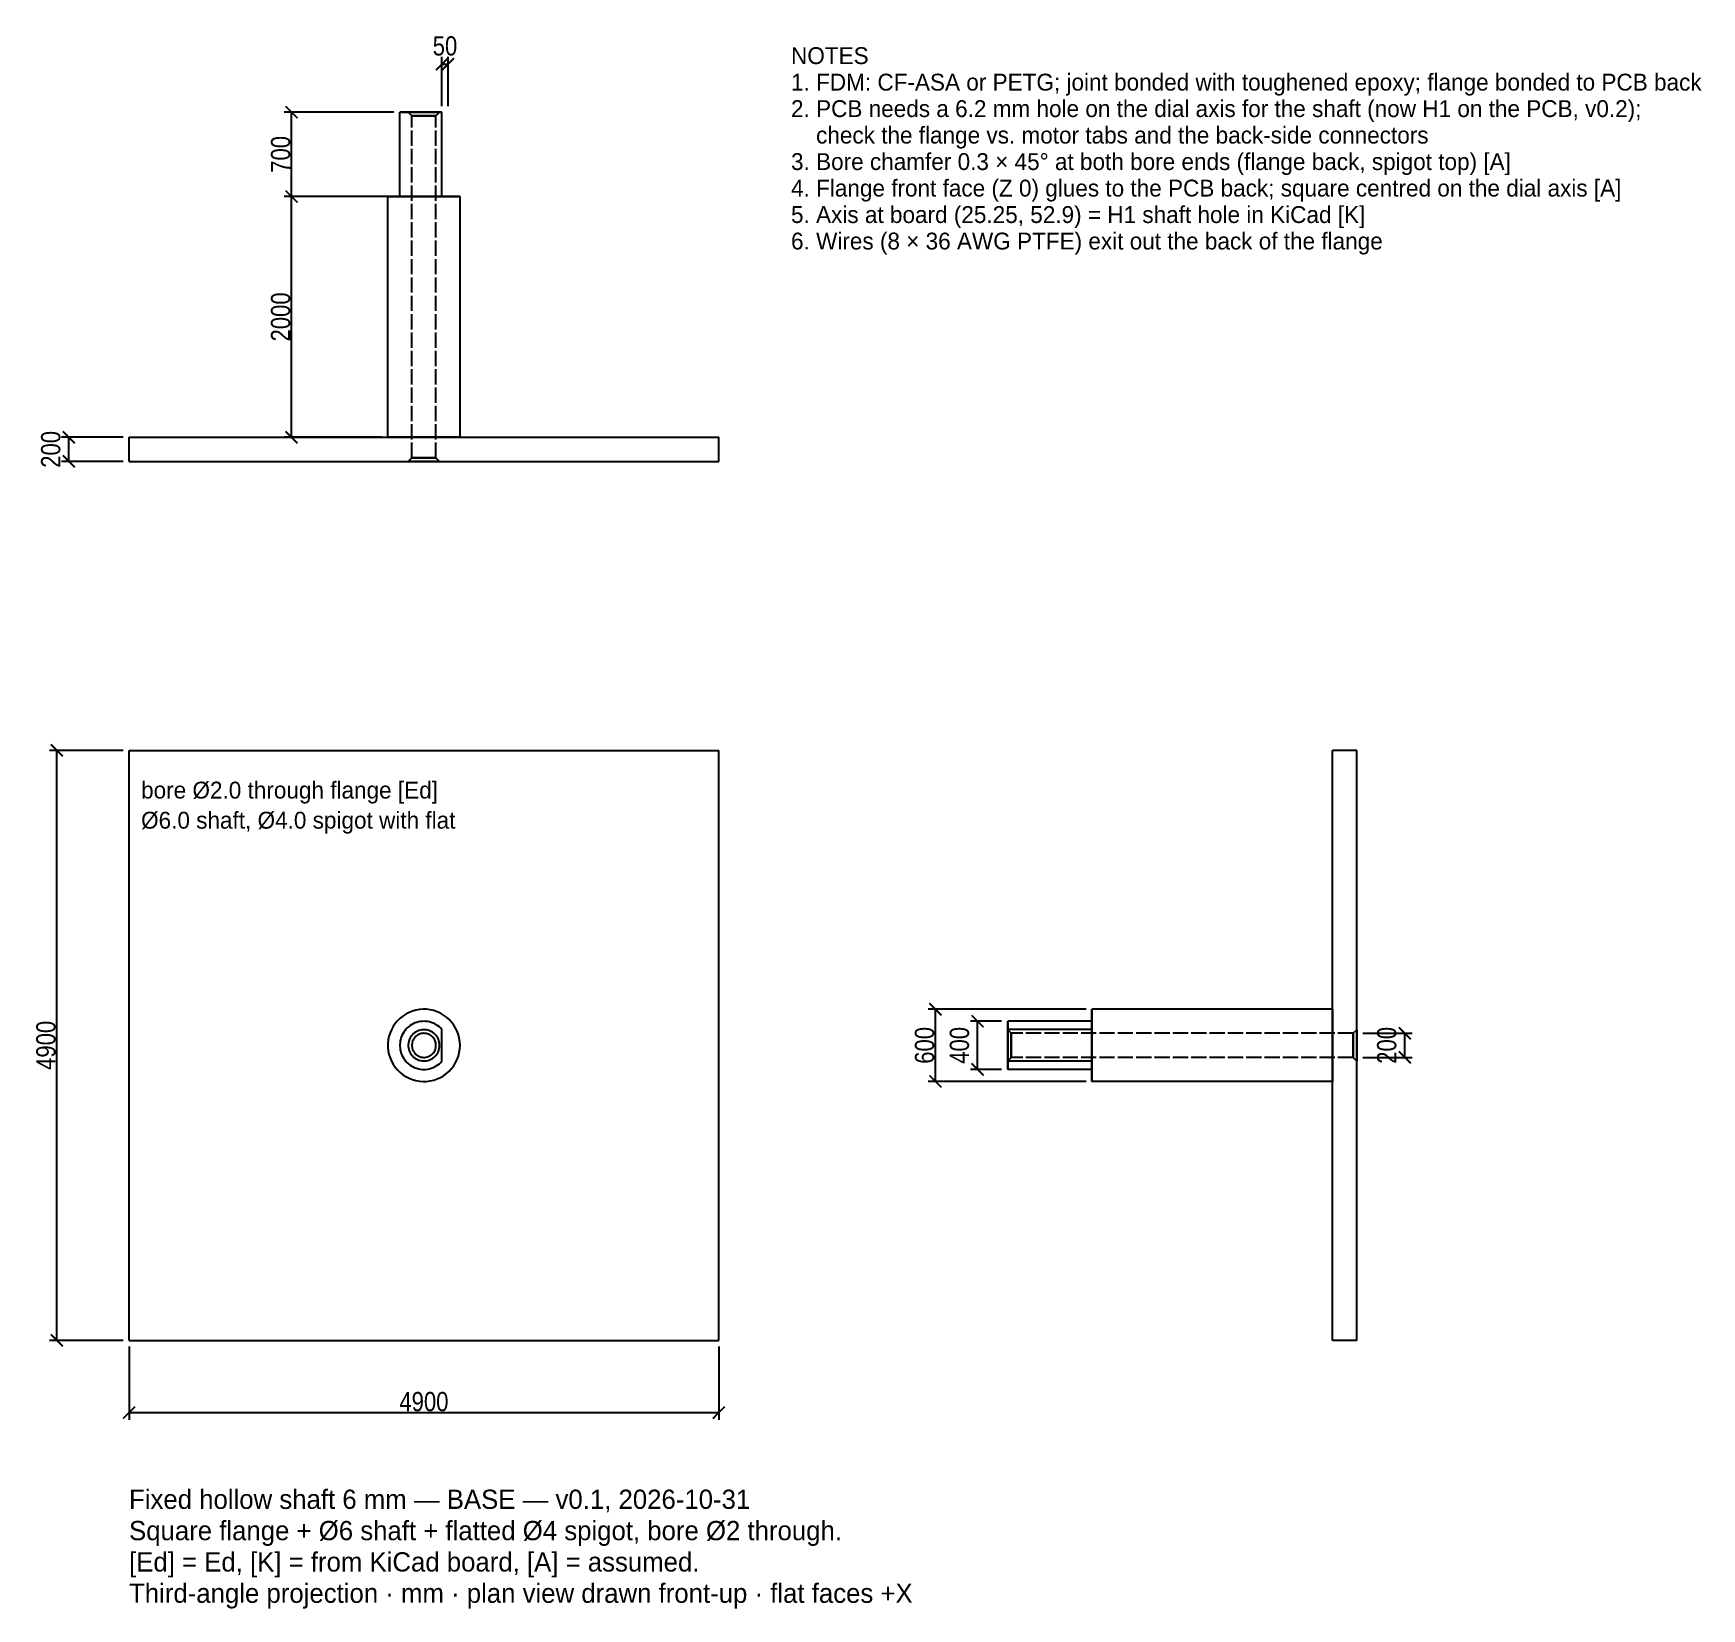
# Model space of a CAD drawing. Header units: millimetres. Extents: x -32 to 106, y -47 to 84.
import ezdxf

# ---------------------------------------------------------------- set-up
doc = ezdxf.new("R2010")
doc.units = ezdxf.units.MM
doc.linetypes.add('DASHED', pattern=[1.524, 1.27, -0.254])
for name, color, linetype in [('DIMS', 3, 'CONTINUOUS'), ('HIDDEN', 8, 'DASHED'), ('TEXT', 7, 'CONTINUOUS'), ('VISIBLE', 7, 'CONTINUOUS')]:
    doc.layers.add(name, color=color, linetype=linetype)
doc.styles.add('OpenSansCondensed-Light', font='OpenSansCondensed-Light.ttf')
doc.dimstyles.new('EZDXF', dxfattribs={"dimtxt": 0.25, "dimasz": 0.175, "dimexe": 0.375, "dimexo": 0.125, "dimgap": 0.1, "dimtad": 1, "dimlfac": 100, "dimzin": 12, "dimdsep": 46, "dimtxsty": 'OpenSansCondensed-Light', "dimblk": 'ARCHTICK', "dimcen": 2.5, "dimazin": 3, "dimtfac": 0.5, "dimtmove": 2, "dimatfit": 3})

msp = doc.modelspace()

# ---------------------------------------------------------------- texts
at = {"layer": 'TEXT'}
for s, height, p in [('NOTES', 1.4, (30.5, 81.5)), ('1. FDM: CF-ASA or PETG; joint bonded with toughened epoxy; flange bonded to PCB back', 1.4, (30.5, 79.3)), ('2. PCB needs a 6.2 mm hole on the dial axis for the shaft (now H1 on the PCB, v0.2);', 1.4, (30.5, 77.1)), ('    check the flange vs. motor tabs and the back-side connectors', 1.4, (30.5, 74.9)), ('3. Bore chamfer 0.3 × 45° at both bore ends (flange back, spigot top) [A]', 1.4, (30.5, 72.7)), ('4. Flange front face (Z 0) glues to the PCB back; square centred on the dial axis [A]', 1.4, (30.5, 70.5)), ('5. Axis at board (25.25, 52.9) = H1 shaft hole in KiCad [K]', 1.4, (30.5, 68.3)), ('6. Wires (8 × 36 AWG PTFE) exit out the back of the flange', 1.4, (30.5, 66.1)), ('bore Ø2.0 through flange [Ed]', 1.4, (-23.5, 20.5)), ('Ø6.0 shaft, Ø4.0 spigot with flat', 1.4, (-23.5, 18)), ('Fixed hollow shaft 6 mm — BASE — v0.1, 2026-10-31', 1.6, (-24.5, -38.5)), ('Square flange + Ø6 shaft + flatted Ø4 spigot, bore Ø2 through.', 1.6, (-24.5, -41.1)), ('[Ed] = Ed, [K] = from KiCad board, [A] = assumed.', 1.6, (-24.5, -43.7)), ('Third-angle projection · mm · plan view drawn front-up · flat faces +X', 1.6, (-24.5, -46.3))]:
    msp.add_text(s, height=height, dxfattribs=at).set_placement(p)

# ---------------------------------------------------------------- blocks, each defined once
blk = doc.blocks.new('_ARCHTICK')
at = {"color": 0, "linetype": 'BYBLOCK', "const_width": 0.15}
blk.add_lwpolyline([(-0.5, -0.5), (0.5, 0.5)], dxfattribs=at)

# ---------------------------------------------------------------- dimensions: what is measured, and where the dimension line sits
at = {"layer": 'DIMS'}
for base, p1, p2 in [((1.5, 81.5), (1.5, 77.5), (2, 77.5)), ((-24.5, -30.5), (-24.5, -24.5), (24.5, -24.5))]:
    msp.add_linear_dim(base=base, p1=p1, p2=p2, dimstyle='EZDXF', override={"dimtxt": 1.6, "dimasz": 1, "dimexe": 0.6, "dimexo": 0.5, "dimdec": 2}, dxfattribs=at).render()
for base, p1, p2 in [((-11, 70.5), (-2, 70.5), (-2, 77.5)), ((-11, 50.5), (-3, 50.5), (-3, 70.5)), ((-29.5, 48.5), (-24.5, 48.5), (-24.5, 50.5)), ((-30.5, -24.5), (-24.5, -24.5), (-24.5, 24.5)), ((42.5, -3), (55.51, -3), (55.51, 3)), ((46, -2), (48.5, -2), (48.5, 2)), ((81.5, -1), (77.5, -1), (77.5, 1))]:
    msp.add_linear_dim(base=base, p1=p1, p2=p2, angle=90, dimstyle='EZDXF', override={"dimtxt": 1.6, "dimasz": 1, "dimexe": 0.6, "dimexo": 0.5, "dimdec": 2}, dxfattribs=at).render()

# ---------------------------------------------------------------- linework, layer by layer
at = {"layer": 'HIDDEN'}
for points in [[(-2, 77.5), (-1.94444, 77.5), (-1.88889, 77.5), (-1.83333, 77.5), (-1.77778, 77.5), (-1.72222, 77.5), (-1.66667, 77.5), (-1.61111, 77.5), (-1.55556, 77.5), (-1.5, 77.5), (-1.44444, 77.5), (-1.38889, 77.5), (-1.33333, 77.5), (-1.27778, 77.5), (-1.22222, 77.5), (-1.16667, 77.5), (-1.11111, 77.5), (-1.05556, 77.5), (-1, 77.5), (-0.94444, 77.5), (-0.88889, 77.5), (-0.83333, 77.5), (-0.77778, 77.5), (-0.72222, 77.5), (-0.66667, 77.5), (-0.61111, 77.5), (-0.55556, 77.5), (-0.5, 77.5), (-0.44444, 77.5), (-0.38889, 77.5), (-0.33333, 77.5), (-0.27778, 77.5), (-0.22222, 77.5), (-0.16667, 77.5), (-0.11111, 77.5), (-0.05556, 77.5), (0, 77.5), (0.05556, 77.5), (0.11111, 77.5), (0.16667, 77.5), (0.22222, 77.5), (0.27778, 77.5), (0.33333, 77.5), (0.38889, 77.5), (0.44444, 77.5), (0.5, 77.5), (0.55556, 77.5), (0.61111, 77.5), (0.66667, 77.5), (0.72222, 77.5), (0.77778, 77.5), (0.83333, 77.5), (0.88889, 77.5), (0.94444, 77.5), (1, 77.5), (1.05556, 77.5), (1.11111, 77.5), (1.16667, 77.5), (1.22222, 77.5), (1.27778, 77.5), (1.33333, 77.5), (1.38889, 77.5), (1.44444, 77.5), (1.5, 77.5)], [(1.3, 77.5), (1.25873, 77.5), (1.21746, 77.5), (1.17619, 77.5), (1.13492, 77.5), (1.09365, 77.5), (1.05238, 77.5), (1.01111, 77.5), (0.96984, 77.5), (0.92857, 77.5), (0.8873, 77.5), (0.84603, 77.5), (0.80476, 77.5), (0.76349, 77.5), (0.72222, 77.5), (0.68095, 77.5), (0.63968, 77.5), (0.59841, 77.5), (0.55714, 77.5), (0.51587, 77.5), (0.4746, 77.5), (0.43333, 77.5), (0.39206, 77.5), (0.35079, 77.5), (0.30952, 77.5), (0.26825, 77.5), (0.22698, 77.5), (0.18571, 77.5), (0.14444, 77.5), (0.10317, 77.5), (0.0619, 77.5), (0.02063, 77.5), (-0.02063, 77.5), (-0.0619, 77.5), (-0.10317, 77.5), (-0.14444, 77.5), (-0.18571, 77.5), (-0.22698, 77.5), (-0.26825, 77.5), (-0.30952, 77.5), (-0.35079, 77.5), (-0.39206, 77.5), (-0.43333, 77.5), (-0.4746, 77.5), (-0.51587, 77.5), (-0.55714, 77.5), (-0.59841, 77.5), (-0.63968, 77.5), (-0.68095, 77.5), (-0.72222, 77.5), (-0.76349, 77.5), (-0.80476, 77.5), (-0.84603, 77.5), (-0.8873, 77.5), (-0.92857, 77.5), (-0.96984, 77.5), (-1.01111, 77.5), (-1.05238, 77.5), (-1.09365, 77.5), (-1.13492, 77.5), (-1.17619, 77.5), (-1.21746, 77.5), (-1.25873, 77.5), (-1.3, 77.5)], [(-1.3, 77.5), (-1.25873, 77.5), (-1.21746, 77.5), (-1.17619, 77.5), (-1.13492, 77.5), (-1.09365, 77.5), (-1.05238, 77.5), (-1.01111, 77.5), (-0.96984, 77.5), (-0.92857, 77.5), (-0.8873, 77.5), (-0.84603, 77.5), (-0.80476, 77.5), (-0.76349, 77.5), (-0.72222, 77.5), (-0.68095, 77.5), (-0.63968, 77.5), (-0.59841, 77.5), (-0.55714, 77.5), (-0.51587, 77.5), (-0.4746, 77.5), (-0.43333, 77.5), (-0.39206, 77.5), (-0.35079, 77.5), (-0.30952, 77.5), (-0.26825, 77.5), (-0.22698, 77.5), (-0.18571, 77.5), (-0.14444, 77.5), (-0.10317, 77.5), (-0.0619, 77.5), (-0.02063, 77.5), (0.02063, 77.5), (0.0619, 77.5), (0.10317, 77.5), (0.14444, 77.5), (0.18571, 77.5), (0.22698, 77.5), (0.26825, 77.5), (0.30952, 77.5), (0.35079, 77.5), (0.39206, 77.5), (0.43333, 77.5), (0.4746, 77.5), (0.51587, 77.5), (0.55714, 77.5), (0.59841, 77.5), (0.63968, 77.5), (0.68095, 77.5), (0.72222, 77.5), (0.76349, 77.5), (0.80476, 77.5), (0.84603, 77.5), (0.8873, 77.5), (0.92857, 77.5), (0.96984, 77.5), (1.01111, 77.5), (1.05238, 77.5), (1.09365, 77.5), (1.13492, 77.5), (1.17619, 77.5), (1.21746, 77.5), (1.25873, 77.5), (1.3, 77.5)], [(-1, 77.2), (-1.3, 77.5)], [(1, 77.2), (0.96825, 77.2), (0.93651, 77.2), (0.90476, 77.2), (0.87302, 77.2), (0.84127, 77.2), (0.80952, 77.2), (0.77778, 77.2), (0.74603, 77.2), (0.71429, 77.2), (0.68254, 77.2), (0.65079, 77.2), (0.61905, 77.2), (0.5873, 77.2), (0.55556, 77.2), (0.52381, 77.2), (0.49206, 77.2), (0.46032, 77.2), (0.42857, 77.2), (0.39683, 77.2), (0.36508, 77.2), (0.33333, 77.2), (0.30159, 77.2), (0.26984, 77.2), (0.2381, 77.2), (0.20635, 77.2), (0.1746, 77.2), (0.14286, 77.2), (0.11111, 77.2), (0.07937, 77.2), (0.04762, 77.2), (0.01587, 77.2), (-0.01587, 77.2), (-0.04762, 77.2), (-0.07937, 77.2), (-0.11111, 77.2), (-0.14286, 77.2), (-0.1746, 77.2), (-0.20635, 77.2), (-0.2381, 77.2), (-0.26984, 77.2), (-0.30159, 77.2), (-0.33333, 77.2), (-0.36508, 77.2), (-0.39683, 77.2), (-0.42857, 77.2), (-0.46032, 77.2), (-0.49206, 77.2), (-0.52381, 77.2), (-0.55556, 77.2), (-0.5873, 77.2), (-0.61905, 77.2), (-0.65079, 77.2), (-0.68254, 77.2), (-0.71429, 77.2), (-0.74603, 77.2), (-0.77778, 77.2), (-0.80952, 77.2), (-0.84127, 77.2), (-0.87302, 77.2), (-0.90476, 77.2), (-0.93651, 77.2), (-0.96825, 77.2), (-1, 77.2)], [(-1, 77.2), (-0.96825, 77.2), (-0.93651, 77.2), (-0.90476, 77.2), (-0.87302, 77.2), (-0.84127, 77.2), (-0.80952, 77.2), (-0.77778, 77.2), (-0.74603, 77.2), (-0.71429, 77.2), (-0.68254, 77.2), (-0.65079, 77.2), (-0.61905, 77.2), (-0.5873, 77.2), (-0.55556, 77.2), (-0.52381, 77.2), (-0.49206, 77.2), (-0.46032, 77.2), (-0.42857, 77.2), (-0.39683, 77.2), (-0.36508, 77.2), (-0.33333, 77.2), (-0.30159, 77.2), (-0.26984, 77.2), (-0.2381, 77.2), (-0.20635, 77.2), (-0.1746, 77.2), (-0.14286, 77.2), (-0.11111, 77.2), (-0.07937, 77.2), (-0.04762, 77.2), (-0.01587, 77.2), (0.01587, 77.2), (0.04762, 77.2), (0.07937, 77.2), (0.11111, 77.2), (0.14286, 77.2), (0.1746, 77.2), (0.20635, 77.2), (0.2381, 77.2), (0.26984, 77.2), (0.30159, 77.2), (0.33333, 77.2), (0.36508, 77.2), (0.39683, 77.2), (0.42857, 77.2), (0.46032, 77.2), (0.49206, 77.2), (0.52381, 77.2), (0.55556, 77.2), (0.5873, 77.2), (0.61905, 77.2), (0.65079, 77.2), (0.68254, 77.2), (0.71429, 77.2), (0.74603, 77.2), (0.77778, 77.2), (0.80952, 77.2), (0.84127, 77.2), (0.87302, 77.2), (0.90476, 77.2), (0.93651, 77.2), (0.96825, 77.2), (1, 77.2)], [(-1, 48.8), (-1, 77.2)], [(1, 77.2), (1.3, 77.5)], [(1, 48.8), (1, 77.2)], [(-3, 70.5), (-2.90476, 70.5), (-2.80952, 70.5), (-2.71429, 70.5), (-2.61905, 70.5), (-2.52381, 70.5), (-2.42857, 70.5), (-2.33333, 70.5), (-2.2381, 70.5), (-2.14286, 70.5), (-2.04762, 70.5), (-1.95238, 70.5), (-1.85714, 70.5), (-1.7619, 70.5), (-1.66667, 70.5), (-1.57143, 70.5), (-1.47619, 70.5), (-1.38095, 70.5), (-1.28571, 70.5), (-1.19048, 70.5), (-1.09524, 70.5), (-1, 70.5), (-0.90476, 70.5), (-0.80952, 70.5), (-0.71429, 70.5), (-0.61905, 70.5), (-0.52381, 70.5), (-0.42857, 70.5), (-0.33333, 70.5), (-0.2381, 70.5), (-0.14286, 70.5), (-0.04762, 70.5), (0.04762, 70.5), (0.14286, 70.5), (0.2381, 70.5), (0.33333, 70.5), (0.42857, 70.5), (0.52381, 70.5), (0.61905, 70.5), (0.71429, 70.5), (0.80952, 70.5), (0.90476, 70.5), (1, 70.5), (1.09524, 70.5), (1.19048, 70.5), (1.28571, 70.5), (1.38095, 70.5), (1.47619, 70.5), (1.57143, 70.5), (1.66667, 70.5), (1.7619, 70.5), (1.85714, 70.5), (1.95238, 70.5), (2.04762, 70.5), (2.14286, 70.5), (2.2381, 70.5), (2.33333, 70.5), (2.42857, 70.5), (2.52381, 70.5), (2.61905, 70.5), (2.71429, 70.5), (2.80952, 70.5), (2.90476, 70.5), (3, 70.5)], [(1.5, 70.5), (1.44444, 70.5), (1.38889, 70.5), (1.33333, 70.5), (1.27778, 70.5), (1.22222, 70.5), (1.16667, 70.5), (1.11111, 70.5), (1.05556, 70.5), (1, 70.5), (0.94444, 70.5), (0.88889, 70.5), (0.83333, 70.5), (0.77778, 70.5), (0.72222, 70.5), (0.66667, 70.5), (0.61111, 70.5), (0.55556, 70.5), (0.5, 70.5), (0.44444, 70.5), (0.38889, 70.5), (0.33333, 70.5), (0.27778, 70.5), (0.22222, 70.5), (0.16667, 70.5), (0.11111, 70.5), (0.05556, 70.5), (0, 70.5), (-0.05556, 70.5), (-0.11111, 70.5), (-0.16667, 70.5), (-0.22222, 70.5), (-0.27778, 70.5), (-0.33333, 70.5), (-0.38889, 70.5), (-0.44444, 70.5), (-0.5, 70.5), (-0.55556, 70.5), (-0.61111, 70.5), (-0.66667, 70.5), (-0.72222, 70.5), (-0.77778, 70.5), (-0.83333, 70.5), (-0.88889, 70.5), (-0.94444, 70.5), (-1, 70.5), (-1.05556, 70.5), (-1.11111, 70.5), (-1.16667, 70.5), (-1.22222, 70.5), (-1.27778, 70.5), (-1.33333, 70.5), (-1.38889, 70.5), (-1.44444, 70.5), (-1.5, 70.5), (-1.55556, 70.5), (-1.61111, 70.5), (-1.66667, 70.5), (-1.72222, 70.5), (-1.77778, 70.5), (-1.83333, 70.5), (-1.88889, 70.5), (-1.94444, 70.5), (-2, 70.5)], [(-2, 70.5), (-1.94444, 70.5), (-1.88889, 70.5), (-1.83333, 70.5), (-1.77778, 70.5), (-1.72222, 70.5), (-1.66667, 70.5), (-1.61111, 70.5), (-1.55556, 70.5), (-1.5, 70.5), (-1.44444, 70.5), (-1.38889, 70.5), (-1.33333, 70.5), (-1.27778, 70.5), (-1.22222, 70.5), (-1.16667, 70.5), (-1.11111, 70.5), (-1.05556, 70.5), (-1, 70.5), (-0.94444, 70.5), (-0.88889, 70.5), (-0.83333, 70.5), (-0.77778, 70.5), (-0.72222, 70.5), (-0.66667, 70.5), (-0.61111, 70.5), (-0.55556, 70.5), (-0.5, 70.5), (-0.44444, 70.5), (-0.38889, 70.5), (-0.33333, 70.5), (-0.27778, 70.5), (-0.22222, 70.5), (-0.16667, 70.5), (-0.11111, 70.5), (-0.05556, 70.5), (0, 70.5), (0.05556, 70.5), (0.11111, 70.5), (0.16667, 70.5), (0.22222, 70.5), (0.27778, 70.5), (0.33333, 70.5), (0.38889, 70.5), (0.44444, 70.5), (0.5, 70.5), (0.55556, 70.5), (0.61111, 70.5), (0.66667, 70.5), (0.72222, 70.5), (0.77778, 70.5), (0.83333, 70.5), (0.88889, 70.5), (0.94444, 70.5), (1, 70.5), (1.05556, 70.5), (1.11111, 70.5), (1.16667, 70.5), (1.22222, 70.5), (1.27778, 70.5), (1.33333, 70.5), (1.38889, 70.5), (1.44444, 70.5), (1.5, 70.5)], [(-24.5, 48.5), (-24.5, 50.5)], [(-24.5, 50.5), (24.5, 50.5)], [(3, 50.5), (2.90476, 50.5), (2.80952, 50.5), (2.71429, 50.5), (2.61905, 50.5), (2.52381, 50.5), (2.42857, 50.5), (2.33333, 50.5), (2.2381, 50.5), (2.14286, 50.5), (2.04762, 50.5), (1.95238, 50.5), (1.85714, 50.5), (1.7619, 50.5), (1.66667, 50.5), (1.57143, 50.5), (1.47619, 50.5), (1.38095, 50.5), (1.28571, 50.5), (1.19048, 50.5), (1.09524, 50.5), (1, 50.5), (0.90476, 50.5), (0.80952, 50.5), (0.71429, 50.5), (0.61905, 50.5), (0.52381, 50.5), (0.42857, 50.5), (0.33333, 50.5), (0.2381, 50.5), (0.14286, 50.5), (0.04762, 50.5), (-0.04762, 50.5), (-0.14286, 50.5), (-0.2381, 50.5), (-0.33333, 50.5), (-0.42857, 50.5), (-0.52381, 50.5), (-0.61905, 50.5), (-0.71429, 50.5), (-0.80952, 50.5), (-0.90476, 50.5), (-1, 50.5), (-1.09524, 50.5), (-1.19048, 50.5), (-1.28571, 50.5), (-1.38095, 50.5), (-1.47619, 50.5), (-1.57143, 50.5), (-1.66667, 50.5), (-1.7619, 50.5), (-1.85714, 50.5), (-1.95238, 50.5), (-2.04762, 50.5), (-2.14286, 50.5), (-2.2381, 50.5), (-2.33333, 50.5), (-2.42857, 50.5), (-2.52381, 50.5), (-2.61905, 50.5), (-2.71429, 50.5), (-2.80952, 50.5), (-2.90476, 50.5), (-3, 50.5)], [(-3, 50.5), (-2.90476, 50.5), (-2.80952, 50.5), (-2.71429, 50.5), (-2.61905, 50.5), (-2.52381, 50.5), (-2.42857, 50.5), (-2.33333, 50.5), (-2.2381, 50.5), (-2.14286, 50.5), (-2.04762, 50.5), (-1.95238, 50.5), (-1.85714, 50.5), (-1.7619, 50.5), (-1.66667, 50.5), (-1.57143, 50.5), (-1.47619, 50.5), (-1.38095, 50.5), (-1.28571, 50.5), (-1.19048, 50.5), (-1.09524, 50.5), (-1, 50.5), (-0.90476, 50.5), (-0.80952, 50.5), (-0.71429, 50.5), (-0.61905, 50.5), (-0.52381, 50.5), (-0.42857, 50.5), (-0.33333, 50.5), (-0.2381, 50.5), (-0.14286, 50.5), (-0.04762, 50.5), (0.04762, 50.5), (0.14286, 50.5), (0.2381, 50.5), (0.33333, 50.5), (0.42857, 50.5), (0.52381, 50.5), (0.61905, 50.5), (0.71429, 50.5), (0.80952, 50.5), (0.90476, 50.5), (1, 50.5), (1.09524, 50.5), (1.19048, 50.5), (1.28571, 50.5), (1.38095, 50.5), (1.47619, 50.5), (1.57143, 50.5), (1.66667, 50.5), (1.7619, 50.5), (1.85714, 50.5), (1.95238, 50.5), (2.04762, 50.5), (2.14286, 50.5), (2.2381, 50.5), (2.33333, 50.5), (2.42857, 50.5), (2.52381, 50.5), (2.61905, 50.5), (2.71429, 50.5), (2.80952, 50.5), (2.90476, 50.5), (3, 50.5)], [(24.5, 48.5), (24.5, 50.5)], [(-1, 48.8), (-1.3, 48.5)], [(1, 48.8), (0.96825, 48.8), (0.93651, 48.8), (0.90476, 48.8), (0.87302, 48.8), (0.84127, 48.8), (0.80952, 48.8), (0.77778, 48.8), (0.74603, 48.8), (0.71429, 48.8), (0.68254, 48.8), (0.65079, 48.8), (0.61905, 48.8), (0.5873, 48.8), (0.55556, 48.8), (0.52381, 48.8), (0.49206, 48.8), (0.46032, 48.8), (0.42857, 48.8), (0.39683, 48.8), (0.36508, 48.8), (0.33333, 48.8), (0.30159, 48.8), (0.26984, 48.8), (0.2381, 48.8), (0.20635, 48.8), (0.1746, 48.8), (0.14286, 48.8), (0.11111, 48.8), (0.07937, 48.8), (0.04762, 48.8), (0.01587, 48.8), (-0.01587, 48.8), (-0.04762, 48.8), (-0.07937, 48.8), (-0.11111, 48.8), (-0.14286, 48.8), (-0.1746, 48.8), (-0.20635, 48.8), (-0.2381, 48.8), (-0.26984, 48.8), (-0.30159, 48.8), (-0.33333, 48.8), (-0.36508, 48.8), (-0.39683, 48.8), (-0.42857, 48.8), (-0.46032, 48.8), (-0.49206, 48.8), (-0.52381, 48.8), (-0.55556, 48.8), (-0.5873, 48.8), (-0.61905, 48.8), (-0.65079, 48.8), (-0.68254, 48.8), (-0.71429, 48.8), (-0.74603, 48.8), (-0.77778, 48.8), (-0.80952, 48.8), (-0.84127, 48.8), (-0.87302, 48.8), (-0.90476, 48.8), (-0.93651, 48.8), (-0.96825, 48.8), (-1, 48.8)], [(-1, 48.8), (-0.96825, 48.8), (-0.93651, 48.8), (-0.90476, 48.8), (-0.87302, 48.8), (-0.84127, 48.8), (-0.80952, 48.8), (-0.77778, 48.8), (-0.74603, 48.8), (-0.71429, 48.8), (-0.68254, 48.8), (-0.65079, 48.8), (-0.61905, 48.8), (-0.5873, 48.8), (-0.55556, 48.8), (-0.52381, 48.8), (-0.49206, 48.8), (-0.46032, 48.8), (-0.42857, 48.8), (-0.39683, 48.8), (-0.36508, 48.8), (-0.33333, 48.8), (-0.30159, 48.8), (-0.26984, 48.8), (-0.2381, 48.8), (-0.20635, 48.8), (-0.1746, 48.8), (-0.14286, 48.8), (-0.11111, 48.8), (-0.07937, 48.8), (-0.04762, 48.8), (-0.01587, 48.8), (0.01587, 48.8), (0.04762, 48.8), (0.07937, 48.8), (0.11111, 48.8), (0.14286, 48.8), (0.1746, 48.8), (0.20635, 48.8), (0.2381, 48.8), (0.26984, 48.8), (0.30159, 48.8), (0.33333, 48.8), (0.36508, 48.8), (0.39683, 48.8), (0.42857, 48.8), (0.46032, 48.8), (0.49206, 48.8), (0.52381, 48.8), (0.55556, 48.8), (0.5873, 48.8), (0.61905, 48.8), (0.65079, 48.8), (0.68254, 48.8), (0.71429, 48.8), (0.74603, 48.8), (0.77778, 48.8), (0.80952, 48.8), (0.84127, 48.8), (0.87302, 48.8), (0.90476, 48.8), (0.93651, 48.8), (0.96825, 48.8), (1, 48.8)], [(1.3, 48.5), (1, 48.8)], [(-24.5, 48.5), (24.5, 48.5)], [(1.3, 48.5), (1.25873, 48.5), (1.21746, 48.5), (1.17619, 48.5), (1.13492, 48.5), (1.09365, 48.5), (1.05238, 48.5), (1.01111, 48.5), (0.96984, 48.5), (0.92857, 48.5), (0.8873, 48.5), (0.84603, 48.5), (0.80476, 48.5), (0.76349, 48.5), (0.72222, 48.5), (0.68095, 48.5), (0.63968, 48.5), (0.59841, 48.5), (0.55714, 48.5), (0.51587, 48.5), (0.4746, 48.5), (0.43333, 48.5), (0.39206, 48.5), (0.35079, 48.5), (0.30952, 48.5), (0.26825, 48.5), (0.22698, 48.5), (0.18571, 48.5), (0.14444, 48.5), (0.10317, 48.5), (0.0619, 48.5), (0.02063, 48.5), (-0.02063, 48.5), (-0.0619, 48.5), (-0.10317, 48.5), (-0.14444, 48.5), (-0.18571, 48.5), (-0.22698, 48.5), (-0.26825, 48.5), (-0.30952, 48.5), (-0.35079, 48.5), (-0.39206, 48.5), (-0.43333, 48.5), (-0.4746, 48.5), (-0.51587, 48.5), (-0.55714, 48.5), (-0.59841, 48.5), (-0.63968, 48.5), (-0.68095, 48.5), (-0.72222, 48.5), (-0.76349, 48.5), (-0.80476, 48.5), (-0.84603, 48.5), (-0.8873, 48.5), (-0.92857, 48.5), (-0.96984, 48.5), (-1.01111, 48.5), (-1.05238, 48.5), (-1.09365, 48.5), (-1.13492, 48.5), (-1.17619, 48.5), (-1.21746, 48.5), (-1.25873, 48.5), (-1.3, 48.5)], [(-1.3, 48.5), (-1.25873, 48.5), (-1.21746, 48.5), (-1.17619, 48.5), (-1.13492, 48.5), (-1.09365, 48.5), (-1.05238, 48.5), (-1.01111, 48.5), (-0.96984, 48.5), (-0.92857, 48.5), (-0.8873, 48.5), (-0.84603, 48.5), (-0.80476, 48.5), (-0.76349, 48.5), (-0.72222, 48.5), (-0.68095, 48.5), (-0.63968, 48.5), (-0.59841, 48.5), (-0.55714, 48.5), (-0.51587, 48.5), (-0.4746, 48.5), (-0.43333, 48.5), (-0.39206, 48.5), (-0.35079, 48.5), (-0.30952, 48.5), (-0.26825, 48.5), (-0.22698, 48.5), (-0.18571, 48.5), (-0.14444, 48.5), (-0.10317, 48.5), (-0.0619, 48.5), (-0.02063, 48.5), (0.02063, 48.5), (0.0619, 48.5), (0.10317, 48.5), (0.14444, 48.5), (0.18571, 48.5), (0.22698, 48.5), (0.26825, 48.5), (0.30952, 48.5), (0.35079, 48.5), (0.39206, 48.5), (0.43333, 48.5), (0.4746, 48.5), (0.51587, 48.5), (0.55714, 48.5), (0.59841, 48.5), (0.63968, 48.5), (0.68095, 48.5), (0.72222, 48.5), (0.76349, 48.5), (0.80476, 48.5), (0.84603, 48.5), (0.8873, 48.5), (0.92857, 48.5), (0.96984, 48.5), (1.01111, 48.5), (1.05238, 48.5), (1.09365, 48.5), (1.13492, 48.5), (1.17619, 48.5), (1.21746, 48.5), (1.25873, 48.5), (1.3, 48.5)], [(-24.5, -24.5), (-24.5, 24.5)], [(-24.5, 24.5), (24.5, 24.5)], [(24.5, -24.5), (24.5, 24.5)], [(75.5, -24.5), (75.5, 24.5)], [(77.5, 24.5), (75.5, 24.5)], [(77.5, -24.5), (77.5, 24.5)], [(3, 0), (2.98509, 0.2987), (2.94052, 0.59444), (2.86672, 0.88427), (2.76443, 1.1653), (2.63466, 1.43476), (2.47872, 1.68996), (2.29813, 1.92836), (2.09471, 2.1476), (1.87047, 2.34549), (1.62764, 2.52008), (1.36863, 2.66962), (1.09602, 2.79262), (0.81252, 2.88787), (0.52094, 2.95442), (0.22419, 2.99161), (-0.07479, 2.99907), (-0.37303, 2.97672), (-0.66756, 2.92478), (-0.95546, 2.84378), (-1.23386, 2.73452), (-1.5, 2.59808), (-1.75123, 2.43581), (-1.98506, 2.24934), (-2.19916, 2.04052), (-2.3914, 1.81141), (-2.55987, 1.56431), (-2.70291, 1.30165), (-2.81908, 1.02606), (-2.90723, 0.74027), (-2.96649, 0.44713), (-2.99627, 0.14954), (-2.99627, -0.14954), (-2.96649, -0.44713), (-2.90723, -0.74027), (-2.81908, -1.02606), (-2.70291, -1.30165), (-2.55987, -1.56431), (-2.3914, -1.81141), (-2.19916, -2.04052), (-1.98506, -2.24934), (-1.75123, -2.43581), (-1.5, -2.59808), (-1.23386, -2.73452), (-0.95546, -2.84378), (-0.66756, -2.92478), (-0.37303, -2.97672), (-0.07479, -2.99907), (0.22419, -2.99161), (0.52094, -2.95442), (0.81252, -2.88787), (1.09602, -2.79262), (1.36863, -2.66962), (1.62764, -2.52008), (1.87047, -2.34549), (2.09471, -2.1476), (2.29813, -1.92836), (2.47872, -1.68996), (2.63466, -1.43476), (2.76443, -1.1653), (2.86672, -0.88427), (2.94052, -0.59444), (2.98509, -0.2987), (3, 0)], [(55.5, 3), (55.5, 2.90476), (55.5, 2.80952), (55.5, 2.71429), (55.5, 2.61905), (55.5, 2.52381), (55.5, 2.42857), (55.5, 2.33333), (55.5, 2.2381), (55.5, 2.14286), (55.5, 2.04762), (55.5, 1.95238), (55.5, 1.85714), (55.5, 1.7619), (55.5, 1.66667), (55.5, 1.57143), (55.5, 1.47619), (55.5, 1.38095), (55.5, 1.28571), (55.5, 1.19048), (55.5, 1.09524), (55.5, 1), (55.5, 0.90476), (55.5, 0.80952), (55.5, 0.71429), (55.5, 0.61905), (55.5, 0.52381), (55.5, 0.42857), (55.5, 0.33333), (55.5, 0.2381), (55.5, 0.14286), (55.5, 0.04762), (55.5, -0.04762), (55.5, -0.14286), (55.5, -0.2381), (55.5, -0.33333), (55.5, -0.42857), (55.5, -0.52381), (55.5, -0.61905), (55.5, -0.71429), (55.5, -0.80952), (55.5, -0.90476), (55.5, -1), (55.5, -1.09524), (55.5, -1.19048), (55.5, -1.28571), (55.5, -1.38095), (55.5, -1.47619), (55.5, -1.57143), (55.5, -1.66667), (55.5, -1.7619), (55.5, -1.85714), (55.5, -1.95238), (55.5, -2.04762), (55.5, -2.14286), (55.5, -2.2381), (55.5, -2.33333), (55.5, -2.42857), (55.5, -2.52381), (55.5, -2.61905), (55.5, -2.71429), (55.5, -2.80952), (55.5, -2.90476), (55.5, -3)], [(75.5, 0), (75.5, 0.04762), (75.5, 0.09524), (75.5, 0.14286), (75.5, 0.19048), (75.5, 0.2381), (75.5, 0.28571), (75.5, 0.33333), (75.5, 0.38095), (75.5, 0.42857), (75.5, 0.47619), (75.5, 0.52381), (75.5, 0.57143), (75.5, 0.61905), (75.5, 0.66667), (75.5, 0.71429), (75.5, 0.7619), (75.5, 0.80952), (75.5, 0.85714), (75.5, 0.90476), (75.5, 0.95238), (75.5, 1), (75.5, 1.04762), (75.5, 1.09524), (75.5, 1.14286), (75.5, 1.19048), (75.5, 1.2381), (75.5, 1.28571), (75.5, 1.33333), (75.5, 1.38095), (75.5, 1.42857), (75.5, 1.47619), (75.5, 1.52381), (75.5, 1.57143), (75.5, 1.61905), (75.5, 1.66667), (75.5, 1.71429), (75.5, 1.7619), (75.5, 1.80952), (75.5, 1.85714), (75.5, 1.90476), (75.5, 1.95238), (75.5, 2), (75.5, 2.04762), (75.5, 2.09524), (75.5, 2.14286), (75.5, 2.19048), (75.5, 2.2381), (75.5, 2.28571), (75.5, 2.33333), (75.5, 2.38095), (75.5, 2.42857), (75.5, 2.47619), (75.5, 2.52381), (75.5, 2.57143), (75.5, 2.61905), (75.5, 2.66667), (75.5, 2.71429), (75.5, 2.7619), (75.5, 2.80952), (75.5, 2.85714), (75.5, 2.90476), (75.5, 2.95238), (75.5, 3)], [(75.5, 3), (75.5, 2.90476), (75.5, 2.80952), (75.5, 2.71429), (75.5, 2.61905), (75.5, 2.52381), (75.5, 2.42857), (75.5, 2.33333), (75.5, 2.2381), (75.5, 2.14286), (75.5, 2.04762), (75.5, 1.95238), (75.5, 1.85714), (75.5, 1.7619), (75.5, 1.66667), (75.5, 1.57143), (75.5, 1.47619), (75.5, 1.38095), (75.5, 1.28571), (75.5, 1.19048), (75.5, 1.09524), (75.5, 1), (75.5, 0.90476), (75.5, 0.80952), (75.5, 0.71429), (75.5, 0.61905), (75.5, 0.52381), (75.5, 0.42857), (75.5, 0.33333), (75.5, 0.2381), (75.5, 0.14286), (75.5, 0.04762), (75.5, -0.04762), (75.5, -0.14286), (75.5, -0.2381), (75.5, -0.33333), (75.5, -0.42857), (75.5, -0.52381), (75.5, -0.61905), (75.5, -0.71429), (75.5, -0.80952), (75.5, -0.90476), (75.5, -1), (75.5, -1.09524), (75.5, -1.19048), (75.5, -1.28571), (75.5, -1.38095), (75.5, -1.47619), (75.5, -1.57143), (75.5, -1.66667), (75.5, -1.7619), (75.5, -1.85714), (75.5, -1.95238), (75.5, -2.04762), (75.5, -2.14286), (75.5, -2.2381), (75.5, -2.33333), (75.5, -2.42857), (75.5, -2.52381), (75.5, -2.61905), (75.5, -2.71429), (75.5, -2.80952), (75.5, -2.90476), (75.5, -3)], [(1.5, 1.32288), (1.3941, 1.43405), (1.27998, 1.53677), (1.15831, 1.63043), (1.02982, 1.71449), (0.89527, 1.78843), (0.75543, 1.85184), (0.61114, 1.90434), (0.46325, 1.94561), (0.31263, 1.97541), (0.16017, 1.99358), (0.00676, 1.99999), (-0.14668, 1.99461), (-0.29927, 1.97748), (-0.45008, 1.9487), (-0.59825, 1.90843), (-0.74289, 1.85691), (-0.88315, 1.79445), (-1.01821, 1.72141), (-1.14726, 1.63823), (-1.26956, 1.54539), (-1.38437, 1.44344), (-1.49102, 1.33299), (-1.58888, 1.21468), (-1.67738, 1.08921), (-1.756, 0.95732), (-1.82426, 0.81979), (-1.88178, 0.67743), (-1.9282, 0.53108), (-1.96326, 0.38159), (-1.98675, 0.22986), (-1.99853, 0.07677), (-1.99853, -0.07677), (-1.98675, -0.22986), (-1.96326, -0.38159), (-1.9282, -0.53108), (-1.88178, -0.67743), (-1.82426, -0.81979), (-1.756, -0.95732), (-1.67738, -1.08921), (-1.58888, -1.21468), (-1.49102, -1.33299), (-1.38437, -1.44344), (-1.26956, -1.54539), (-1.14726, -1.63823), (-1.01821, -1.72141), (-0.88315, -1.79445), (-0.74289, -1.85691), (-0.59825, -1.90843), (-0.45008, -1.9487), (-0.29927, -1.97748), (-0.14668, -1.99461), (0.00676, -1.99999), (0.16017, -1.99358), (0.31263, -1.97541), (0.46325, -1.94561), (0.61114, -1.90434), (0.75543, -1.85184), (0.89527, -1.78843), (1.02982, -1.71449), (1.15831, -1.63043), (1.27998, -1.53677), (1.3941, -1.43405), (1.5, -1.32288)], [(48.5, 2), (48.5, 1.93651), (48.5, 1.87302), (48.5, 1.80952), (48.5, 1.74603), (48.5, 1.68254), (48.5, 1.61905), (48.5, 1.55556), (48.5, 1.49206), (48.5, 1.42857), (48.5, 1.36508), (48.5, 1.30159), (48.5, 1.2381), (48.5, 1.1746), (48.5, 1.11111), (48.5, 1.04762), (48.5, 0.98413), (48.5, 0.92063), (48.5, 0.85714), (48.5, 0.79365), (48.5, 0.73016), (48.5, 0.66667), (48.5, 0.60317), (48.5, 0.53968), (48.5, 0.47619), (48.5, 0.4127), (48.5, 0.34921), (48.5, 0.28571), (48.5, 0.22222), (48.5, 0.15873), (48.5, 0.09524), (48.5, 0.03175), (48.5, -0.03175), (48.5, -0.09524), (48.5, -0.15873), (48.5, -0.22222), (48.5, -0.28571), (48.5, -0.34921), (48.5, -0.4127), (48.5, -0.47619), (48.5, -0.53968), (48.5, -0.60317), (48.5, -0.66667), (48.5, -0.73016), (48.5, -0.79365), (48.5, -0.85714), (48.5, -0.92063), (48.5, -0.98413), (48.5, -1.04762), (48.5, -1.11111), (48.5, -1.1746), (48.5, -1.2381), (48.5, -1.30159), (48.5, -1.36508), (48.5, -1.42857), (48.5, -1.49206), (48.5, -1.55556), (48.5, -1.61905), (48.5, -1.68254), (48.5, -1.74603), (48.5, -1.80952), (48.5, -1.87302), (48.5, -1.93651), (48.5, -2)], [(55.5, 1.32288), (55.5, 1.33362), (55.5, 1.34437), (55.5, 1.35512), (55.5, 1.36587), (55.5, 1.37662), (55.5, 1.38736), (55.5, 1.39811), (55.5, 1.40886), (55.5, 1.41961), (55.5, 1.43036), (55.5, 1.4411), (55.5, 1.45185), (55.5, 1.4626), (55.5, 1.47335), (55.5, 1.4841), (55.5, 1.49484), (55.5, 1.50559), (55.5, 1.51634), (55.5, 1.52709), (55.5, 1.53784), (55.5, 1.54858), (55.5, 1.55933), (55.5, 1.57008), (55.5, 1.58083), (55.5, 1.59158), (55.5, 1.60232), (55.5, 1.61307), (55.5, 1.62382), (55.5, 1.63457), (55.5, 1.64532), (55.5, 1.65606), (55.5, 1.66681), (55.5, 1.67756), (55.5, 1.68831), (55.5, 1.69906), (55.5, 1.7098), (55.5, 1.72055), (55.5, 1.7313), (55.5, 1.74205), (55.5, 1.7528), (55.5, 1.76354), (55.5, 1.77429), (55.5, 1.78504), (55.5, 1.79579), (55.5, 1.80654), (55.5, 1.81728), (55.5, 1.82803), (55.5, 1.83878), (55.5, 1.84953), (55.5, 1.86028), (55.5, 1.87102), (55.5, 1.88177), (55.5, 1.89252), (55.5, 1.90327), (55.5, 1.91402), (55.5, 1.92476), (55.5, 1.93551), (55.5, 1.94626), (55.5, 1.95701), (55.5, 1.96776), (55.5, 1.9785), (55.5, 1.98925), (55.5, 2)], [(55.5, 2), (55.5, 1.93651), (55.5, 1.87302), (55.5, 1.80952), (55.5, 1.74603), (55.5, 1.68254), (55.5, 1.61905), (55.5, 1.55556), (55.5, 1.49206), (55.5, 1.42857), (55.5, 1.36508), (55.5, 1.30159), (55.5, 1.2381), (55.5, 1.1746), (55.5, 1.11111), (55.5, 1.04762), (55.5, 0.98413), (55.5, 0.92063), (55.5, 0.85714), (55.5, 0.79365), (55.5, 0.73016), (55.5, 0.66667), (55.5, 0.60317), (55.5, 0.53968), (55.5, 0.47619), (55.5, 0.4127), (55.5, 0.34921), (55.5, 0.28571), (55.5, 0.22222), (55.5, 0.15873), (55.5, 0.09524), (55.5, 0.03175), (55.5, -0.03175), (55.5, -0.09524), (55.5, -0.15873), (55.5, -0.22222), (55.5, -0.28571), (55.5, -0.34921), (55.5, -0.4127), (55.5, -0.47619), (55.5, -0.53968), (55.5, -0.60317), (55.5, -0.66667), (55.5, -0.73016), (55.5, -0.79365), (55.5, -0.85714), (55.5, -0.92063), (55.5, -0.98413), (55.5, -1.04762), (55.5, -1.11111), (55.5, -1.1746), (55.5, -1.2381), (55.5, -1.30159), (55.5, -1.36508), (55.5, -1.42857), (55.5, -1.49206), (55.5, -1.55556), (55.5, -1.61905), (55.5, -1.68254), (55.5, -1.74603), (55.5, -1.80952), (55.5, -1.87302), (55.5, -1.93651), (55.5, -2)], [(1.3, 0), (1.29354, 0.12944), (1.27422, 0.25759), (1.24224, 0.38318), (1.19792, 0.50497), (1.14169, 0.62173), (1.07411, 0.73232), (0.99586, 0.83562), (0.90771, 0.93063), (0.81054, 1.01638), (0.70531, 1.09203), (0.59307, 1.15683), (0.47494, 1.21014), (0.35209, 1.25141), (0.22574, 1.28025), (0.09715, 1.29636), (-0.03241, 1.2996), (-0.16165, 1.28991), (-0.28928, 1.26741), (-0.41403, 1.23231), (-0.53467, 1.18496), (-0.65, 1.12583), (-0.75887, 1.05552), (-0.86019, 0.97472), (-0.95297, 0.88422), (-1.03627, 0.78495), (-1.10928, 0.67787), (-1.17126, 0.56405), (-1.2216, 0.44463), (-1.2598, 0.32078), (-1.28548, 0.19375), (-1.29838, 0.0648), (-1.29838, -0.0648), (-1.28548, -0.19375), (-1.2598, -0.32078), (-1.2216, -0.44463), (-1.17126, -0.56405), (-1.10928, -0.67787), (-1.03627, -0.78495), (-0.95297, -0.88422), (-0.86019, -0.97472), (-0.75887, -1.05552), (-0.65, -1.12583), (-0.53467, -1.18496), (-0.41403, -1.23231), (-0.28928, -1.26741), (-0.16165, -1.28991), (-0.03241, -1.2996), (0.09715, -1.29636), (0.22574, -1.28025), (0.35209, -1.25141), (0.47494, -1.21014), (0.59307, -1.15683), (0.70531, -1.09203), (0.81054, -1.01638), (0.90771, -0.93063), (0.99586, -0.83562), (1.07411, -0.73232), (1.14169, -0.62173), (1.19792, -0.50497), (1.24224, -0.38318), (1.27422, -0.25759), (1.29354, -0.12944), (1.3, 0)], [(1, 0), (0.99503, 0.09957), (0.98017, 0.19815), (0.95557, 0.29476), (0.92148, 0.38843), (0.87822, 0.47825), (0.82624, 0.56332), (0.76604, 0.64279), (0.69824, 0.71587), (0.62349, 0.78183), (0.54255, 0.84003), (0.45621, 0.88987), (0.36534, 0.93087), (0.27084, 0.96262), (0.17365, 0.98481), (0.07473, 0.9972), (-0.02493, 0.99969), (-0.12434, 0.99224), (-0.22252, 0.97493), (-0.31849, 0.94793), (-0.41129, 0.91151), (-0.5, 0.86603), (-0.58374, 0.81194), (-0.66169, 0.74978), (-0.73305, 0.68017), (-0.79713, 0.6038), (-0.85329, 0.52144), (-0.90097, 0.43388), (-0.93969, 0.34202), (-0.96908, 0.24676), (-0.98883, 0.14904), (-0.99876, 0.04985), (-0.99876, -0.04985), (-0.98883, -0.14904), (-0.96908, -0.24676), (-0.93969, -0.34202), (-0.90097, -0.43388), (-0.85329, -0.52144), (-0.79713, -0.6038), (-0.73305, -0.68017), (-0.66169, -0.74978), (-0.58374, -0.81194), (-0.5, -0.86603), (-0.41129, -0.91151), (-0.31849, -0.94793), (-0.22252, -0.97493), (-0.12434, -0.99224), (-0.02493, -0.99969), (0.07473, -0.9972), (0.17365, -0.98481), (0.27084, -0.96262), (0.36534, -0.93087), (0.45621, -0.88987), (0.54255, -0.84003), (0.62349, -0.78183), (0.69824, -0.71587), (0.76604, -0.64279), (0.82624, -0.56332), (0.87822, -0.47825), (0.92148, -0.38843), (0.95557, -0.29476), (0.98017, -0.19815), (0.99503, -0.09957), (1, 0)], [(1.5, -1.32288), (1.5, 1.32288)], [(48.5, 0), (48.5, 0.02063), (48.5, 0.04127), (48.5, 0.0619), (48.5, 0.08254), (48.5, 0.10317), (48.5, 0.12381), (48.5, 0.14444), (48.5, 0.16508), (48.5, 0.18571), (48.5, 0.20635), (48.5, 0.22698), (48.5, 0.24762), (48.5, 0.26825), (48.5, 0.28889), (48.5, 0.30952), (48.5, 0.33016), (48.5, 0.35079), (48.5, 0.37143), (48.5, 0.39206), (48.5, 0.4127), (48.5, 0.43333), (48.5, 0.45397), (48.5, 0.4746), (48.5, 0.49524), (48.5, 0.51587), (48.5, 0.53651), (48.5, 0.55714), (48.5, 0.57778), (48.5, 0.59841), (48.5, 0.61905), (48.5, 0.63968), (48.5, 0.66032), (48.5, 0.68095), (48.5, 0.70159), (48.5, 0.72222), (48.5, 0.74286), (48.5, 0.76349), (48.5, 0.78413), (48.5, 0.80476), (48.5, 0.8254), (48.5, 0.84603), (48.5, 0.86667), (48.5, 0.8873), (48.5, 0.90794), (48.5, 0.92857), (48.5, 0.94921), (48.5, 0.96984), (48.5, 0.99048), (48.5, 1.01111), (48.5, 1.03175), (48.5, 1.05238), (48.5, 1.07302), (48.5, 1.09365), (48.5, 1.11429), (48.5, 1.13492), (48.5, 1.15556), (48.5, 1.17619), (48.5, 1.19683), (48.5, 1.21746), (48.5, 1.2381), (48.5, 1.25873), (48.5, 1.27937), (48.5, 1.3)], [(48.5, 1.3), (48.5, 1.25873), (48.5, 1.21746), (48.5, 1.17619), (48.5, 1.13492), (48.5, 1.09365), (48.5, 1.05238), (48.5, 1.01111), (48.5, 0.96984), (48.5, 0.92857), (48.5, 0.8873), (48.5, 0.84603), (48.5, 0.80476), (48.5, 0.76349), (48.5, 0.72222), (48.5, 0.68095), (48.5, 0.63968), (48.5, 0.59841), (48.5, 0.55714), (48.5, 0.51587), (48.5, 0.4746), (48.5, 0.43333), (48.5, 0.39206), (48.5, 0.35079), (48.5, 0.30952), (48.5, 0.26825), (48.5, 0.22698), (48.5, 0.18571), (48.5, 0.14444), (48.5, 0.10317), (48.5, 0.0619), (48.5, 0.02063), (48.5, -0.02063), (48.5, -0.0619), (48.5, -0.10317), (48.5, -0.14444), (48.5, -0.18571), (48.5, -0.22698), (48.5, -0.26825), (48.5, -0.30952), (48.5, -0.35079), (48.5, -0.39206), (48.5, -0.43333), (48.5, -0.4746), (48.5, -0.51587), (48.5, -0.55714), (48.5, -0.59841), (48.5, -0.63968), (48.5, -0.68095), (48.5, -0.72222), (48.5, -0.76349), (48.5, -0.80476), (48.5, -0.84603), (48.5, -0.8873), (48.5, -0.92857), (48.5, -0.96984), (48.5, -1.01111), (48.5, -1.05238), (48.5, -1.09365), (48.5, -1.13492), (48.5, -1.17619), (48.5, -1.21746), (48.5, -1.25873), (48.5, -1.3)], [(48.8, 1), (48.5, 1.3)], [(48.8, 0), (48.8, 0.01587), (48.8, 0.03175), (48.8, 0.04762), (48.8, 0.06349), (48.8, 0.07937), (48.8, 0.09524), (48.8, 0.11111), (48.8, 0.12698), (48.8, 0.14286), (48.8, 0.15873), (48.8, 0.1746), (48.8, 0.19048), (48.8, 0.20635), (48.8, 0.22222), (48.8, 0.2381), (48.8, 0.25397), (48.8, 0.26984), (48.8, 0.28571), (48.8, 0.30159), (48.8, 0.31746), (48.8, 0.33333), (48.8, 0.34921), (48.8, 0.36508), (48.8, 0.38095), (48.8, 0.39683), (48.8, 0.4127), (48.8, 0.42857), (48.8, 0.44444), (48.8, 0.46032), (48.8, 0.47619), (48.8, 0.49206), (48.8, 0.50794), (48.8, 0.52381), (48.8, 0.53968), (48.8, 0.55556), (48.8, 0.57143), (48.8, 0.5873), (48.8, 0.60317), (48.8, 0.61905), (48.8, 0.63492), (48.8, 0.65079), (48.8, 0.66667), (48.8, 0.68254), (48.8, 0.69841), (48.8, 0.71429), (48.8, 0.73016), (48.8, 0.74603), (48.8, 0.7619), (48.8, 0.77778), (48.8, 0.79365), (48.8, 0.80952), (48.8, 0.8254), (48.8, 0.84127), (48.8, 0.85714), (48.8, 0.87302), (48.8, 0.88889), (48.8, 0.90476), (48.8, 0.92063), (48.8, 0.93651), (48.8, 0.95238), (48.8, 0.96825), (48.8, 0.98413), (48.8, 1)], [(48.8, 1), (48.8, 0.96825), (48.8, 0.93651), (48.8, 0.90476), (48.8, 0.87302), (48.8, 0.84127), (48.8, 0.80952), (48.8, 0.77778), (48.8, 0.74603), (48.8, 0.71429), (48.8, 0.68254), (48.8, 0.65079), (48.8, 0.61905), (48.8, 0.5873), (48.8, 0.55556), (48.8, 0.52381), (48.8, 0.49206), (48.8, 0.46032), (48.8, 0.42857), (48.8, 0.39683), (48.8, 0.36508), (48.8, 0.33333), (48.8, 0.30159), (48.8, 0.26984), (48.8, 0.2381), (48.8, 0.20635), (48.8, 0.1746), (48.8, 0.14286), (48.8, 0.11111), (48.8, 0.07937), (48.8, 0.04762), (48.8, 0.01587), (48.8, -0.01587), (48.8, -0.04762), (48.8, -0.07937), (48.8, -0.11111), (48.8, -0.14286), (48.8, -0.1746), (48.8, -0.20635), (48.8, -0.2381), (48.8, -0.26984), (48.8, -0.30159), (48.8, -0.33333), (48.8, -0.36508), (48.8, -0.39683), (48.8, -0.42857), (48.8, -0.46032), (48.8, -0.49206), (48.8, -0.52381), (48.8, -0.55556), (48.8, -0.5873), (48.8, -0.61905), (48.8, -0.65079), (48.8, -0.68254), (48.8, -0.71429), (48.8, -0.74603), (48.8, -0.77778), (48.8, -0.80952), (48.8, -0.84127), (48.8, -0.87302), (48.8, -0.90476), (48.8, -0.93651), (48.8, -0.96825), (48.8, -1)], [(77.2, 1), (48.8, 1)], [(55.5, -1.32288), (55.5, 1.32288)], [(77.2, 1), (77.5, 1.3)], [(77.2, 0), (77.2, 0.01587), (77.2, 0.03175), (77.2, 0.04762), (77.2, 0.06349), (77.2, 0.07937), (77.2, 0.09524), (77.2, 0.11111), (77.2, 0.12698), (77.2, 0.14286), (77.2, 0.15873), (77.2, 0.1746), (77.2, 0.19048), (77.2, 0.20635), (77.2, 0.22222), (77.2, 0.2381), (77.2, 0.25397), (77.2, 0.26984), (77.2, 0.28571), (77.2, 0.30159), (77.2, 0.31746), (77.2, 0.33333), (77.2, 0.34921), (77.2, 0.36508), (77.2, 0.38095), (77.2, 0.39683), (77.2, 0.4127), (77.2, 0.42857), (77.2, 0.44444), (77.2, 0.46032), (77.2, 0.47619), (77.2, 0.49206), (77.2, 0.50794), (77.2, 0.52381), (77.2, 0.53968), (77.2, 0.55556), (77.2, 0.57143), (77.2, 0.5873), (77.2, 0.60317), (77.2, 0.61905), (77.2, 0.63492), (77.2, 0.65079), (77.2, 0.66667), (77.2, 0.68254), (77.2, 0.69841), (77.2, 0.71429), (77.2, 0.73016), (77.2, 0.74603), (77.2, 0.7619), (77.2, 0.77778), (77.2, 0.79365), (77.2, 0.80952), (77.2, 0.8254), (77.2, 0.84127), (77.2, 0.85714), (77.2, 0.87302), (77.2, 0.88889), (77.2, 0.90476), (77.2, 0.92063), (77.2, 0.93651), (77.2, 0.95238), (77.2, 0.96825), (77.2, 0.98413), (77.2, 1)], [(77.2, 1), (77.2, 0.96825), (77.2, 0.93651), (77.2, 0.90476), (77.2, 0.87302), (77.2, 0.84127), (77.2, 0.80952), (77.2, 0.77778), (77.2, 0.74603), (77.2, 0.71429), (77.2, 0.68254), (77.2, 0.65079), (77.2, 0.61905), (77.2, 0.5873), (77.2, 0.55556), (77.2, 0.52381), (77.2, 0.49206), (77.2, 0.46032), (77.2, 0.42857), (77.2, 0.39683), (77.2, 0.36508), (77.2, 0.33333), (77.2, 0.30159), (77.2, 0.26984), (77.2, 0.2381), (77.2, 0.20635), (77.2, 0.1746), (77.2, 0.14286), (77.2, 0.11111), (77.2, 0.07937), (77.2, 0.04762), (77.2, 0.01587), (77.2, -0.01587), (77.2, -0.04762), (77.2, -0.07937), (77.2, -0.11111), (77.2, -0.14286), (77.2, -0.1746), (77.2, -0.20635), (77.2, -0.2381), (77.2, -0.26984), (77.2, -0.30159), (77.2, -0.33333), (77.2, -0.36508), (77.2, -0.39683), (77.2, -0.42857), (77.2, -0.46032), (77.2, -0.49206), (77.2, -0.52381), (77.2, -0.55556), (77.2, -0.5873), (77.2, -0.61905), (77.2, -0.65079), (77.2, -0.68254), (77.2, -0.71429), (77.2, -0.74603), (77.2, -0.77778), (77.2, -0.80952), (77.2, -0.84127), (77.2, -0.87302), (77.2, -0.90476), (77.2, -0.93651), (77.2, -0.96825), (77.2, -1)], [(77.5, 0), (77.5, 0.02063), (77.5, 0.04127), (77.5, 0.0619), (77.5, 0.08254), (77.5, 0.10317), (77.5, 0.12381), (77.5, 0.14444), (77.5, 0.16508), (77.5, 0.18571), (77.5, 0.20635), (77.5, 0.22698), (77.5, 0.24762), (77.5, 0.26825), (77.5, 0.28889), (77.5, 0.30952), (77.5, 0.33016), (77.5, 0.35079), (77.5, 0.37143), (77.5, 0.39206), (77.5, 0.4127), (77.5, 0.43333), (77.5, 0.45397), (77.5, 0.4746), (77.5, 0.49524), (77.5, 0.51587), (77.5, 0.53651), (77.5, 0.55714), (77.5, 0.57778), (77.5, 0.59841), (77.5, 0.61905), (77.5, 0.63968), (77.5, 0.66032), (77.5, 0.68095), (77.5, 0.70159), (77.5, 0.72222), (77.5, 0.74286), (77.5, 0.76349), (77.5, 0.78413), (77.5, 0.80476), (77.5, 0.8254), (77.5, 0.84603), (77.5, 0.86667), (77.5, 0.8873), (77.5, 0.90794), (77.5, 0.92857), (77.5, 0.94921), (77.5, 0.96984), (77.5, 0.99048), (77.5, 1.01111), (77.5, 1.03175), (77.5, 1.05238), (77.5, 1.07302), (77.5, 1.09365), (77.5, 1.11429), (77.5, 1.13492), (77.5, 1.15556), (77.5, 1.17619), (77.5, 1.19683), (77.5, 1.21746), (77.5, 1.2381), (77.5, 1.25873), (77.5, 1.27937), (77.5, 1.3)], [(77.5, 1.3), (77.5, 1.25873), (77.5, 1.21746), (77.5, 1.17619), (77.5, 1.13492), (77.5, 1.09365), (77.5, 1.05238), (77.5, 1.01111), (77.5, 0.96984), (77.5, 0.92857), (77.5, 0.8873), (77.5, 0.84603), (77.5, 0.80476), (77.5, 0.76349), (77.5, 0.72222), (77.5, 0.68095), (77.5, 0.63968), (77.5, 0.59841), (77.5, 0.55714), (77.5, 0.51587), (77.5, 0.4746), (77.5, 0.43333), (77.5, 0.39206), (77.5, 0.35079), (77.5, 0.30952), (77.5, 0.26825), (77.5, 0.22698), (77.5, 0.18571), (77.5, 0.14444), (77.5, 0.10317), (77.5, 0.0619), (77.5, 0.02063), (77.5, -0.02063), (77.5, -0.0619), (77.5, -0.10317), (77.5, -0.14444), (77.5, -0.18571), (77.5, -0.22698), (77.5, -0.26825), (77.5, -0.30952), (77.5, -0.35079), (77.5, -0.39206), (77.5, -0.43333), (77.5, -0.4746), (77.5, -0.51587), (77.5, -0.55714), (77.5, -0.59841), (77.5, -0.63968), (77.5, -0.68095), (77.5, -0.72222), (77.5, -0.76349), (77.5, -0.80476), (77.5, -0.84603), (77.5, -0.8873), (77.5, -0.92857), (77.5, -0.96984), (77.5, -1.01111), (77.5, -1.05238), (77.5, -1.09365), (77.5, -1.13492), (77.5, -1.17619), (77.5, -1.21746), (77.5, -1.25873), (77.5, -1.3)], [(48.5, -1.3), (48.5, -1.27937), (48.5, -1.25873), (48.5, -1.2381), (48.5, -1.21746), (48.5, -1.19683), (48.5, -1.17619), (48.5, -1.15556), (48.5, -1.13492), (48.5, -1.11429), (48.5, -1.09365), (48.5, -1.07302), (48.5, -1.05238), (48.5, -1.03175), (48.5, -1.01111), (48.5, -0.99048), (48.5, -0.96984), (48.5, -0.94921), (48.5, -0.92857), (48.5, -0.90794), (48.5, -0.8873), (48.5, -0.86667), (48.5, -0.84603), (48.5, -0.8254), (48.5, -0.80476), (48.5, -0.78413), (48.5, -0.76349), (48.5, -0.74286), (48.5, -0.72222), (48.5, -0.70159), (48.5, -0.68095), (48.5, -0.66032), (48.5, -0.63968), (48.5, -0.61905), (48.5, -0.59841), (48.5, -0.57778), (48.5, -0.55714), (48.5, -0.53651), (48.5, -0.51587), (48.5, -0.49524), (48.5, -0.4746), (48.5, -0.45397), (48.5, -0.43333), (48.5, -0.4127), (48.5, -0.39206), (48.5, -0.37143), (48.5, -0.35079), (48.5, -0.33016), (48.5, -0.30952), (48.5, -0.28889), (48.5, -0.26825), (48.5, -0.24762), (48.5, -0.22698), (48.5, -0.20635), (48.5, -0.18571), (48.5, -0.16508), (48.5, -0.14444), (48.5, -0.12381), (48.5, -0.10317), (48.5, -0.08254), (48.5, -0.0619), (48.5, -0.04127), (48.5, -0.02063), (48.5, 0)], [(48.8, -1), (48.5, -1.3)], [(48.8, -1), (48.8, -0.98413), (48.8, -0.96825), (48.8, -0.95238), (48.8, -0.93651), (48.8, -0.92063), (48.8, -0.90476), (48.8, -0.88889), (48.8, -0.87302), (48.8, -0.85714), (48.8, -0.84127), (48.8, -0.8254), (48.8, -0.80952), (48.8, -0.79365), (48.8, -0.77778), (48.8, -0.7619), (48.8, -0.74603), (48.8, -0.73016), (48.8, -0.71429), (48.8, -0.69841), (48.8, -0.68254), (48.8, -0.66667), (48.8, -0.65079), (48.8, -0.63492), (48.8, -0.61905), (48.8, -0.60317), (48.8, -0.5873), (48.8, -0.57143), (48.8, -0.55556), (48.8, -0.53968), (48.8, -0.52381), (48.8, -0.50794), (48.8, -0.49206), (48.8, -0.47619), (48.8, -0.46032), (48.8, -0.44444), (48.8, -0.42857), (48.8, -0.4127), (48.8, -0.39683), (48.8, -0.38095), (48.8, -0.36508), (48.8, -0.34921), (48.8, -0.33333), (48.8, -0.31746), (48.8, -0.30159), (48.8, -0.28571), (48.8, -0.26984), (48.8, -0.25397), (48.8, -0.2381), (48.8, -0.22222), (48.8, -0.20635), (48.8, -0.19048), (48.8, -0.1746), (48.8, -0.15873), (48.8, -0.14286), (48.8, -0.12698), (48.8, -0.11111), (48.8, -0.09524), (48.8, -0.07937), (48.8, -0.06349), (48.8, -0.04762), (48.8, -0.03175), (48.8, -0.01587), (48.8, 0)], [(77.2, -1), (48.8, -1)], [(55.5, -2), (55.5, -1.98925), (55.5, -1.9785), (55.5, -1.96776), (55.5, -1.95701), (55.5, -1.94626), (55.5, -1.93551), (55.5, -1.92476), (55.5, -1.91402), (55.5, -1.90327), (55.5, -1.89252), (55.5, -1.88177), (55.5, -1.87102), (55.5, -1.86028), (55.5, -1.84953), (55.5, -1.83878), (55.5, -1.82803), (55.5, -1.81728), (55.5, -1.80654), (55.5, -1.79579), (55.5, -1.78504), (55.5, -1.77429), (55.5, -1.76354), (55.5, -1.7528), (55.5, -1.74205), (55.5, -1.7313), (55.5, -1.72055), (55.5, -1.7098), (55.5, -1.69906), (55.5, -1.68831), (55.5, -1.67756), (55.5, -1.66681), (55.5, -1.65606), (55.5, -1.64532), (55.5, -1.63457), (55.5, -1.62382), (55.5, -1.61307), (55.5, -1.60232), (55.5, -1.59158), (55.5, -1.58083), (55.5, -1.57008), (55.5, -1.55933), (55.5, -1.54858), (55.5, -1.53784), (55.5, -1.52709), (55.5, -1.51634), (55.5, -1.50559), (55.5, -1.49484), (55.5, -1.4841), (55.5, -1.47335), (55.5, -1.4626), (55.5, -1.45185), (55.5, -1.4411), (55.5, -1.43036), (55.5, -1.41961), (55.5, -1.40886), (55.5, -1.39811), (55.5, -1.38736), (55.5, -1.37662), (55.5, -1.36587), (55.5, -1.35512), (55.5, -1.34437), (55.5, -1.33362), (55.5, -1.32288)], [(75.5, -3), (75.5, -2.95238), (75.5, -2.90476), (75.5, -2.85714), (75.5, -2.80952), (75.5, -2.7619), (75.5, -2.71429), (75.5, -2.66667), (75.5, -2.61905), (75.5, -2.57143), (75.5, -2.52381), (75.5, -2.47619), (75.5, -2.42857), (75.5, -2.38095), (75.5, -2.33333), (75.5, -2.28571), (75.5, -2.2381), (75.5, -2.19048), (75.5, -2.14286), (75.5, -2.09524), (75.5, -2.04762), (75.5, -2), (75.5, -1.95238), (75.5, -1.90476), (75.5, -1.85714), (75.5, -1.80952), (75.5, -1.7619), (75.5, -1.71429), (75.5, -1.66667), (75.5, -1.61905), (75.5, -1.57143), (75.5, -1.52381), (75.5, -1.47619), (75.5, -1.42857), (75.5, -1.38095), (75.5, -1.33333), (75.5, -1.28571), (75.5, -1.2381), (75.5, -1.19048), (75.5, -1.14286), (75.5, -1.09524), (75.5, -1.04762), (75.5, -1), (75.5, -0.95238), (75.5, -0.90476), (75.5, -0.85714), (75.5, -0.80952), (75.5, -0.7619), (75.5, -0.71429), (75.5, -0.66667), (75.5, -0.61905), (75.5, -0.57143), (75.5, -0.52381), (75.5, -0.47619), (75.5, -0.42857), (75.5, -0.38095), (75.5, -0.33333), (75.5, -0.28571), (75.5, -0.2381), (75.5, -0.19048), (75.5, -0.14286), (75.5, -0.09524), (75.5, -0.04762), (75.5, 0)], [(77.2, -1), (77.2, -0.98413), (77.2, -0.96825), (77.2, -0.95238), (77.2, -0.93651), (77.2, -0.92063), (77.2, -0.90476), (77.2, -0.88889), (77.2, -0.87302), (77.2, -0.85714), (77.2, -0.84127), (77.2, -0.8254), (77.2, -0.80952), (77.2, -0.79365), (77.2, -0.77778), (77.2, -0.7619), (77.2, -0.74603), (77.2, -0.73016), (77.2, -0.71429), (77.2, -0.69841), (77.2, -0.68254), (77.2, -0.66667), (77.2, -0.65079), (77.2, -0.63492), (77.2, -0.61905), (77.2, -0.60317), (77.2, -0.5873), (77.2, -0.57143), (77.2, -0.55556), (77.2, -0.53968), (77.2, -0.52381), (77.2, -0.50794), (77.2, -0.49206), (77.2, -0.47619), (77.2, -0.46032), (77.2, -0.44444), (77.2, -0.42857), (77.2, -0.4127), (77.2, -0.39683), (77.2, -0.38095), (77.2, -0.36508), (77.2, -0.34921), (77.2, -0.33333), (77.2, -0.31746), (77.2, -0.30159), (77.2, -0.28571), (77.2, -0.26984), (77.2, -0.25397), (77.2, -0.2381), (77.2, -0.22222), (77.2, -0.20635), (77.2, -0.19048), (77.2, -0.1746), (77.2, -0.15873), (77.2, -0.14286), (77.2, -0.12698), (77.2, -0.11111), (77.2, -0.09524), (77.2, -0.07937), (77.2, -0.06349), (77.2, -0.04762), (77.2, -0.03175), (77.2, -0.01587), (77.2, 0)], [(77.2, -1), (77.5, -1.3)], [(77.5, -1.3), (77.5, -1.27937), (77.5, -1.25873), (77.5, -1.2381), (77.5, -1.21746), (77.5, -1.19683), (77.5, -1.17619), (77.5, -1.15556), (77.5, -1.13492), (77.5, -1.11429), (77.5, -1.09365), (77.5, -1.07302), (77.5, -1.05238), (77.5, -1.03175), (77.5, -1.01111), (77.5, -0.99048), (77.5, -0.96984), (77.5, -0.94921), (77.5, -0.92857), (77.5, -0.90794), (77.5, -0.8873), (77.5, -0.86667), (77.5, -0.84603), (77.5, -0.8254), (77.5, -0.80476), (77.5, -0.78413), (77.5, -0.76349), (77.5, -0.74286), (77.5, -0.72222), (77.5, -0.70159), (77.5, -0.68095), (77.5, -0.66032), (77.5, -0.63968), (77.5, -0.61905), (77.5, -0.59841), (77.5, -0.57778), (77.5, -0.55714), (77.5, -0.53651), (77.5, -0.51587), (77.5, -0.49524), (77.5, -0.4746), (77.5, -0.45397), (77.5, -0.43333), (77.5, -0.4127), (77.5, -0.39206), (77.5, -0.37143), (77.5, -0.35079), (77.5, -0.33016), (77.5, -0.30952), (77.5, -0.28889), (77.5, -0.26825), (77.5, -0.24762), (77.5, -0.22698), (77.5, -0.20635), (77.5, -0.18571), (77.5, -0.16508), (77.5, -0.14444), (77.5, -0.12381), (77.5, -0.10317), (77.5, -0.08254), (77.5, -0.0619), (77.5, -0.04127), (77.5, -0.02063), (77.5, 0)], [(-24.5, -24.5), (24.5, -24.5)], [(77.5, -24.5), (75.5, -24.5)]]:
    msp.add_lwpolyline(points, dxfattribs=at)
at = {"layer": 'VISIBLE'}
for points in [[(1.5, 77.5), (1.44444, 77.5), (1.38889, 77.5), (1.33333, 77.5), (1.27778, 77.5), (1.22222, 77.5), (1.16667, 77.5), (1.11111, 77.5), (1.05556, 77.5), (1, 77.5), (0.94444, 77.5), (0.88889, 77.5), (0.83333, 77.5), (0.77778, 77.5), (0.72222, 77.5), (0.66667, 77.5), (0.61111, 77.5), (0.55556, 77.5), (0.5, 77.5), (0.44444, 77.5), (0.38889, 77.5), (0.33333, 77.5), (0.27778, 77.5), (0.22222, 77.5), (0.16667, 77.5), (0.11111, 77.5), (0.05556, 77.5), (0, 77.5), (-0.05556, 77.5), (-0.11111, 77.5), (-0.16667, 77.5), (-0.22222, 77.5), (-0.27778, 77.5), (-0.33333, 77.5), (-0.38889, 77.5), (-0.44444, 77.5), (-0.5, 77.5), (-0.55556, 77.5), (-0.61111, 77.5), (-0.66667, 77.5), (-0.72222, 77.5), (-0.77778, 77.5), (-0.83333, 77.5), (-0.88889, 77.5), (-0.94444, 77.5), (-1, 77.5), (-1.05556, 77.5), (-1.11111, 77.5), (-1.16667, 77.5), (-1.22222, 77.5), (-1.27778, 77.5), (-1.33333, 77.5), (-1.38889, 77.5), (-1.44444, 77.5), (-1.5, 77.5), (-1.55556, 77.5), (-1.61111, 77.5), (-1.66667, 77.5), (-1.72222, 77.5), (-1.77778, 77.5), (-1.83333, 77.5), (-1.88889, 77.5), (-1.94444, 77.5), (-2, 77.5)], [(-2, 70.5), (-2, 77.5)], [(1.5, 70.5), (1.5, 77.5)], [(1.5, 70.5), (1.5, 77.5)], [(3, 70.5), (2.90476, 70.5), (2.80952, 70.5), (2.71429, 70.5), (2.61905, 70.5), (2.52381, 70.5), (2.42857, 70.5), (2.33333, 70.5), (2.2381, 70.5), (2.14286, 70.5), (2.04762, 70.5), (1.95238, 70.5), (1.85714, 70.5), (1.7619, 70.5), (1.66667, 70.5), (1.57143, 70.5), (1.47619, 70.5), (1.38095, 70.5), (1.28571, 70.5), (1.19048, 70.5), (1.09524, 70.5), (1, 70.5), (0.90476, 70.5), (0.80952, 70.5), (0.71429, 70.5), (0.61905, 70.5), (0.52381, 70.5), (0.42857, 70.5), (0.33333, 70.5), (0.2381, 70.5), (0.14286, 70.5), (0.04762, 70.5), (-0.04762, 70.5), (-0.14286, 70.5), (-0.2381, 70.5), (-0.33333, 70.5), (-0.42857, 70.5), (-0.52381, 70.5), (-0.61905, 70.5), (-0.71429, 70.5), (-0.80952, 70.5), (-0.90476, 70.5), (-1, 70.5), (-1.09524, 70.5), (-1.19048, 70.5), (-1.28571, 70.5), (-1.38095, 70.5), (-1.47619, 70.5), (-1.57143, 70.5), (-1.66667, 70.5), (-1.7619, 70.5), (-1.85714, 70.5), (-1.95238, 70.5), (-2.04762, 70.5), (-2.14286, 70.5), (-2.2381, 70.5), (-2.33333, 70.5), (-2.42857, 70.5), (-2.52381, 70.5), (-2.61905, 70.5), (-2.71429, 70.5), (-2.80952, 70.5), (-2.90476, 70.5), (-3, 70.5)], [(-3, 50.5), (-3, 70.5)], [(3, 50.5), (3, 70.5)], [(-24.5, 48.5), (-24.5, 50.5)], [(-24.5, 50.5), (24.5, 50.5)], [(24.5, 48.5), (24.5, 50.5)], [(-24.5, 48.5), (24.5, 48.5)], [(-24.5, -24.5), (-24.5, 24.5)], [(-24.5, 24.5), (24.5, 24.5)], [(24.5, -24.5), (24.5, 24.5)], [(77.5, 24.5), (75.5, 24.5)], [(75.5, -24.5), (75.5, 24.5)], [(77.5, -24.5), (77.5, 24.5)], [(3, 0), (2.98509, 0.2987), (2.94052, 0.59444), (2.86672, 0.88427), (2.76443, 1.1653), (2.63466, 1.43476), (2.47872, 1.68996), (2.29813, 1.92836), (2.09471, 2.1476), (1.87047, 2.34549), (1.62764, 2.52008), (1.36863, 2.66962), (1.09602, 2.79262), (0.81252, 2.88787), (0.52094, 2.95442), (0.22419, 2.99161), (-0.07479, 2.99907), (-0.37303, 2.97672), (-0.66756, 2.92478), (-0.95546, 2.84378), (-1.23386, 2.73452), (-1.5, 2.59808), (-1.75123, 2.43581), (-1.98506, 2.24934), (-2.19916, 2.04052), (-2.3914, 1.81141), (-2.55987, 1.56431), (-2.70291, 1.30165), (-2.81908, 1.02606), (-2.90723, 0.74027), (-2.96649, 0.44713), (-2.99627, 0.14954), (-2.99627, -0.14954), (-2.96649, -0.44713), (-2.90723, -0.74027), (-2.81908, -1.02606), (-2.70291, -1.30165), (-2.55987, -1.56431), (-2.3914, -1.81141), (-2.19916, -2.04052), (-1.98506, -2.24934), (-1.75123, -2.43581), (-1.5, -2.59808), (-1.23386, -2.73452), (-0.95546, -2.84378), (-0.66756, -2.92478), (-0.37303, -2.97672), (-0.07479, -2.99907), (0.22419, -2.99161), (0.52094, -2.95442), (0.81252, -2.88787), (1.09602, -2.79262), (1.36863, -2.66962), (1.62764, -2.52008), (1.87047, -2.34549), (2.09471, -2.1476), (2.29813, -1.92836), (2.47872, -1.68996), (2.63466, -1.43476), (2.76443, -1.1653), (2.86672, -0.88427), (2.94052, -0.59444), (2.98509, -0.2987), (3, 0)], [(55.5, 0), (55.5, 0.04762), (55.5, 0.09524), (55.5, 0.14286), (55.5, 0.19048), (55.5, 0.2381), (55.5, 0.28571), (55.5, 0.33333), (55.5, 0.38095), (55.5, 0.42857), (55.5, 0.47619), (55.5, 0.52381), (55.5, 0.57143), (55.5, 0.61905), (55.5, 0.66667), (55.5, 0.71429), (55.5, 0.7619), (55.5, 0.80952), (55.5, 0.85714), (55.5, 0.90476), (55.5, 0.95238), (55.5, 1), (55.5, 1.04762), (55.5, 1.09524), (55.5, 1.14286), (55.5, 1.19048), (55.5, 1.2381), (55.5, 1.28571), (55.5, 1.33333), (55.5, 1.38095), (55.5, 1.42857), (55.5, 1.47619), (55.5, 1.52381), (55.5, 1.57143), (55.5, 1.61905), (55.5, 1.66667), (55.5, 1.71429), (55.5, 1.7619), (55.5, 1.80952), (55.5, 1.85714), (55.5, 1.90476), (55.5, 1.95238), (55.5, 2), (55.5, 2.04762), (55.5, 2.09524), (55.5, 2.14286), (55.5, 2.19048), (55.5, 2.2381), (55.5, 2.28571), (55.5, 2.33333), (55.5, 2.38095), (55.5, 2.42857), (55.5, 2.47619), (55.5, 2.52381), (55.5, 2.57143), (55.5, 2.61905), (55.5, 2.66667), (55.5, 2.71429), (55.5, 2.7619), (55.5, 2.80952), (55.5, 2.85714), (55.5, 2.90476), (55.5, 2.95238), (55.5, 3)], [(75.5, 3), (55.5, 3)], [(1.5, 1.32288), (1.3941, 1.43405), (1.27998, 1.53677), (1.15831, 1.63043), (1.02982, 1.71449), (0.89527, 1.78843), (0.75543, 1.85184), (0.61114, 1.90434), (0.46325, 1.94561), (0.31263, 1.97541), (0.16017, 1.99358), (0.00676, 1.99999), (-0.14668, 1.99461), (-0.29927, 1.97748), (-0.45008, 1.9487), (-0.59825, 1.90843), (-0.74289, 1.85691), (-0.88315, 1.79445), (-1.01821, 1.72141), (-1.14726, 1.63823), (-1.26956, 1.54539), (-1.38437, 1.44344), (-1.49102, 1.33299), (-1.58888, 1.21468), (-1.67738, 1.08921), (-1.756, 0.95732), (-1.82426, 0.81979), (-1.88178, 0.67743), (-1.9282, 0.53108), (-1.96326, 0.38159), (-1.98675, 0.22986), (-1.99853, 0.07677), (-1.99853, -0.07677), (-1.98675, -0.22986), (-1.96326, -0.38159), (-1.9282, -0.53108), (-1.88178, -0.67743), (-1.82426, -0.81979), (-1.756, -0.95732), (-1.67738, -1.08921), (-1.58888, -1.21468), (-1.49102, -1.33299), (-1.38437, -1.44344), (-1.26956, -1.54539), (-1.14726, -1.63823), (-1.01821, -1.72141), (-0.88315, -1.79445), (-0.74289, -1.85691), (-0.59825, -1.90843), (-0.45008, -1.9487), (-0.29927, -1.97748), (-0.14668, -1.99461), (0.00676, -1.99999), (0.16017, -1.99358), (0.31263, -1.97541), (0.46325, -1.94561), (0.61114, -1.90434), (0.75543, -1.85184), (0.89527, -1.78843), (1.02982, -1.71449), (1.15831, -1.63043), (1.27998, -1.53677), (1.3941, -1.43405), (1.5, -1.32288)], [(48.5, 1.32288), (48.5, 1.33362), (48.5, 1.34437), (48.5, 1.35512), (48.5, 1.36587), (48.5, 1.37662), (48.5, 1.38736), (48.5, 1.39811), (48.5, 1.40886), (48.5, 1.41961), (48.5, 1.43036), (48.5, 1.4411), (48.5, 1.45185), (48.5, 1.4626), (48.5, 1.47335), (48.5, 1.4841), (48.5, 1.49484), (48.5, 1.50559), (48.5, 1.51634), (48.5, 1.52709), (48.5, 1.53784), (48.5, 1.54858), (48.5, 1.55933), (48.5, 1.57008), (48.5, 1.58083), (48.5, 1.59158), (48.5, 1.60232), (48.5, 1.61307), (48.5, 1.62382), (48.5, 1.63457), (48.5, 1.64532), (48.5, 1.65606), (48.5, 1.66681), (48.5, 1.67756), (48.5, 1.68831), (48.5, 1.69906), (48.5, 1.7098), (48.5, 1.72055), (48.5, 1.7313), (48.5, 1.74205), (48.5, 1.7528), (48.5, 1.76354), (48.5, 1.77429), (48.5, 1.78504), (48.5, 1.79579), (48.5, 1.80654), (48.5, 1.81728), (48.5, 1.82803), (48.5, 1.83878), (48.5, 1.84953), (48.5, 1.86028), (48.5, 1.87102), (48.5, 1.88177), (48.5, 1.89252), (48.5, 1.90327), (48.5, 1.91402), (48.5, 1.92476), (48.5, 1.93551), (48.5, 1.94626), (48.5, 1.95701), (48.5, 1.96776), (48.5, 1.9785), (48.5, 1.98925), (48.5, 2)], [(55.5, 2), (48.5, 2)], [(1.3, 0), (1.29354, 0.12944), (1.27422, 0.25759), (1.24224, 0.38318), (1.19792, 0.50497), (1.14169, 0.62173), (1.07411, 0.73232), (0.99586, 0.83562), (0.90771, 0.93063), (0.81054, 1.01638), (0.70531, 1.09203), (0.59307, 1.15683), (0.47494, 1.21014), (0.35209, 1.25141), (0.22574, 1.28025), (0.09715, 1.29636), (-0.03241, 1.2996), (-0.16165, 1.28991), (-0.28928, 1.26741), (-0.41403, 1.23231), (-0.53467, 1.18496), (-0.65, 1.12583), (-0.75887, 1.05552), (-0.86019, 0.97472), (-0.95297, 0.88422), (-1.03627, 0.78495), (-1.10928, 0.67787), (-1.17126, 0.56405), (-1.2216, 0.44463), (-1.2598, 0.32078), (-1.28548, 0.19375), (-1.29838, 0.0648), (-1.29838, -0.0648), (-1.28548, -0.19375), (-1.2598, -0.32078), (-1.2216, -0.44463), (-1.17126, -0.56405), (-1.10928, -0.67787), (-1.03627, -0.78495), (-0.95297, -0.88422), (-0.86019, -0.97472), (-0.75887, -1.05552), (-0.65, -1.12583), (-0.53467, -1.18496), (-0.41403, -1.23231), (-0.28928, -1.26741), (-0.16165, -1.28991), (-0.03241, -1.2996), (0.09715, -1.29636), (0.22574, -1.28025), (0.35209, -1.25141), (0.47494, -1.21014), (0.59307, -1.15683), (0.70531, -1.09203), (0.81054, -1.01638), (0.90771, -0.93063), (0.99586, -0.83562), (1.07411, -0.73232), (1.14169, -0.62173), (1.19792, -0.50497), (1.24224, -0.38318), (1.27422, -0.25759), (1.29354, -0.12944), (1.3, 0)], [(1, 0), (0.99503, 0.09957), (0.98017, 0.19815), (0.95557, 0.29476), (0.92148, 0.38843), (0.87822, 0.47825), (0.82624, 0.56332), (0.76604, 0.64279), (0.69824, 0.71587), (0.62349, 0.78183), (0.54255, 0.84003), (0.45621, 0.88987), (0.36534, 0.93087), (0.27084, 0.96262), (0.17365, 0.98481), (0.07473, 0.9972), (-0.02493, 0.99969), (-0.12434, 0.99224), (-0.22252, 0.97493), (-0.31849, 0.94793), (-0.41129, 0.91151), (-0.5, 0.86603), (-0.58374, 0.81194), (-0.66169, 0.74978), (-0.73305, 0.68017), (-0.79713, 0.6038), (-0.85329, 0.52144), (-0.90097, 0.43388), (-0.93969, 0.34202), (-0.96908, 0.24676), (-0.98883, 0.14904), (-0.99876, 0.04985), (-0.99876, -0.04985), (-0.98883, -0.14904), (-0.96908, -0.24676), (-0.93969, -0.34202), (-0.90097, -0.43388), (-0.85329, -0.52144), (-0.79713, -0.6038), (-0.73305, -0.68017), (-0.66169, -0.74978), (-0.58374, -0.81194), (-0.5, -0.86603), (-0.41129, -0.91151), (-0.31849, -0.94793), (-0.22252, -0.97493), (-0.12434, -0.99224), (-0.02493, -0.99969), (0.07473, -0.9972), (0.17365, -0.98481), (0.27084, -0.96262), (0.36534, -0.93087), (0.45621, -0.88987), (0.54255, -0.84003), (0.62349, -0.78183), (0.69824, -0.71587), (0.76604, -0.64279), (0.82624, -0.56332), (0.87822, -0.47825), (0.92148, -0.38843), (0.95557, -0.29476), (0.98017, -0.19815), (0.99503, -0.09957), (1, 0)], [(1.5, -1.32288), (1.5, 1.32288)], [(48.5, -1.32288), (48.5, 1.32288)], [(55.5, 1.32288), (48.5, 1.32288)], [(48.5, -2), (48.5, -1.98925), (48.5, -1.9785), (48.5, -1.96776), (48.5, -1.95701), (48.5, -1.94626), (48.5, -1.93551), (48.5, -1.92476), (48.5, -1.91402), (48.5, -1.90327), (48.5, -1.89252), (48.5, -1.88177), (48.5, -1.87102), (48.5, -1.86028), (48.5, -1.84953), (48.5, -1.83878), (48.5, -1.82803), (48.5, -1.81728), (48.5, -1.80654), (48.5, -1.79579), (48.5, -1.78504), (48.5, -1.77429), (48.5, -1.76354), (48.5, -1.7528), (48.5, -1.74205), (48.5, -1.7313), (48.5, -1.72055), (48.5, -1.7098), (48.5, -1.69906), (48.5, -1.68831), (48.5, -1.67756), (48.5, -1.66681), (48.5, -1.65606), (48.5, -1.64532), (48.5, -1.63457), (48.5, -1.62382), (48.5, -1.61307), (48.5, -1.60232), (48.5, -1.59158), (48.5, -1.58083), (48.5, -1.57008), (48.5, -1.55933), (48.5, -1.54858), (48.5, -1.53784), (48.5, -1.52709), (48.5, -1.51634), (48.5, -1.50559), (48.5, -1.49484), (48.5, -1.4841), (48.5, -1.47335), (48.5, -1.4626), (48.5, -1.45185), (48.5, -1.4411), (48.5, -1.43036), (48.5, -1.41961), (48.5, -1.40886), (48.5, -1.39811), (48.5, -1.38736), (48.5, -1.37662), (48.5, -1.36587), (48.5, -1.35512), (48.5, -1.34437), (48.5, -1.33362), (48.5, -1.32288)], [(55.5, -1.32288), (48.5, -1.32288)], [(55.5, -3), (55.5, -2.95238), (55.5, -2.90476), (55.5, -2.85714), (55.5, -2.80952), (55.5, -2.7619), (55.5, -2.71429), (55.5, -2.66667), (55.5, -2.61905), (55.5, -2.57143), (55.5, -2.52381), (55.5, -2.47619), (55.5, -2.42857), (55.5, -2.38095), (55.5, -2.33333), (55.5, -2.28571), (55.5, -2.2381), (55.5, -2.19048), (55.5, -2.14286), (55.5, -2.09524), (55.5, -2.04762), (55.5, -2), (55.5, -1.95238), (55.5, -1.90476), (55.5, -1.85714), (55.5, -1.80952), (55.5, -1.7619), (55.5, -1.71429), (55.5, -1.66667), (55.5, -1.61905), (55.5, -1.57143), (55.5, -1.52381), (55.5, -1.47619), (55.5, -1.42857), (55.5, -1.38095), (55.5, -1.33333), (55.5, -1.28571), (55.5, -1.2381), (55.5, -1.19048), (55.5, -1.14286), (55.5, -1.09524), (55.5, -1.04762), (55.5, -1), (55.5, -0.95238), (55.5, -0.90476), (55.5, -0.85714), (55.5, -0.80952), (55.5, -0.7619), (55.5, -0.71429), (55.5, -0.66667), (55.5, -0.61905), (55.5, -0.57143), (55.5, -0.52381), (55.5, -0.47619), (55.5, -0.42857), (55.5, -0.38095), (55.5, -0.33333), (55.5, -0.28571), (55.5, -0.2381), (55.5, -0.19048), (55.5, -0.14286), (55.5, -0.09524), (55.5, -0.04762), (55.5, 0)], [(55.5, -2), (48.5, -2)], [(75.5, -3), (55.5, -3)], [(-24.5, -24.5), (24.5, -24.5)], [(77.5, -24.5), (75.5, -24.5)]]:
    msp.add_lwpolyline(points, dxfattribs=at)

msp.set_redraw_order([(e.dxf.handle, doc.entitydb.next_handle()) for e in msp.query("TEXT MTEXT ATTDEF DIMENSION ARC_DIMENSION")])  # texts and dimensions are drawn at this point

doc.saveas('drawing.dxf')
